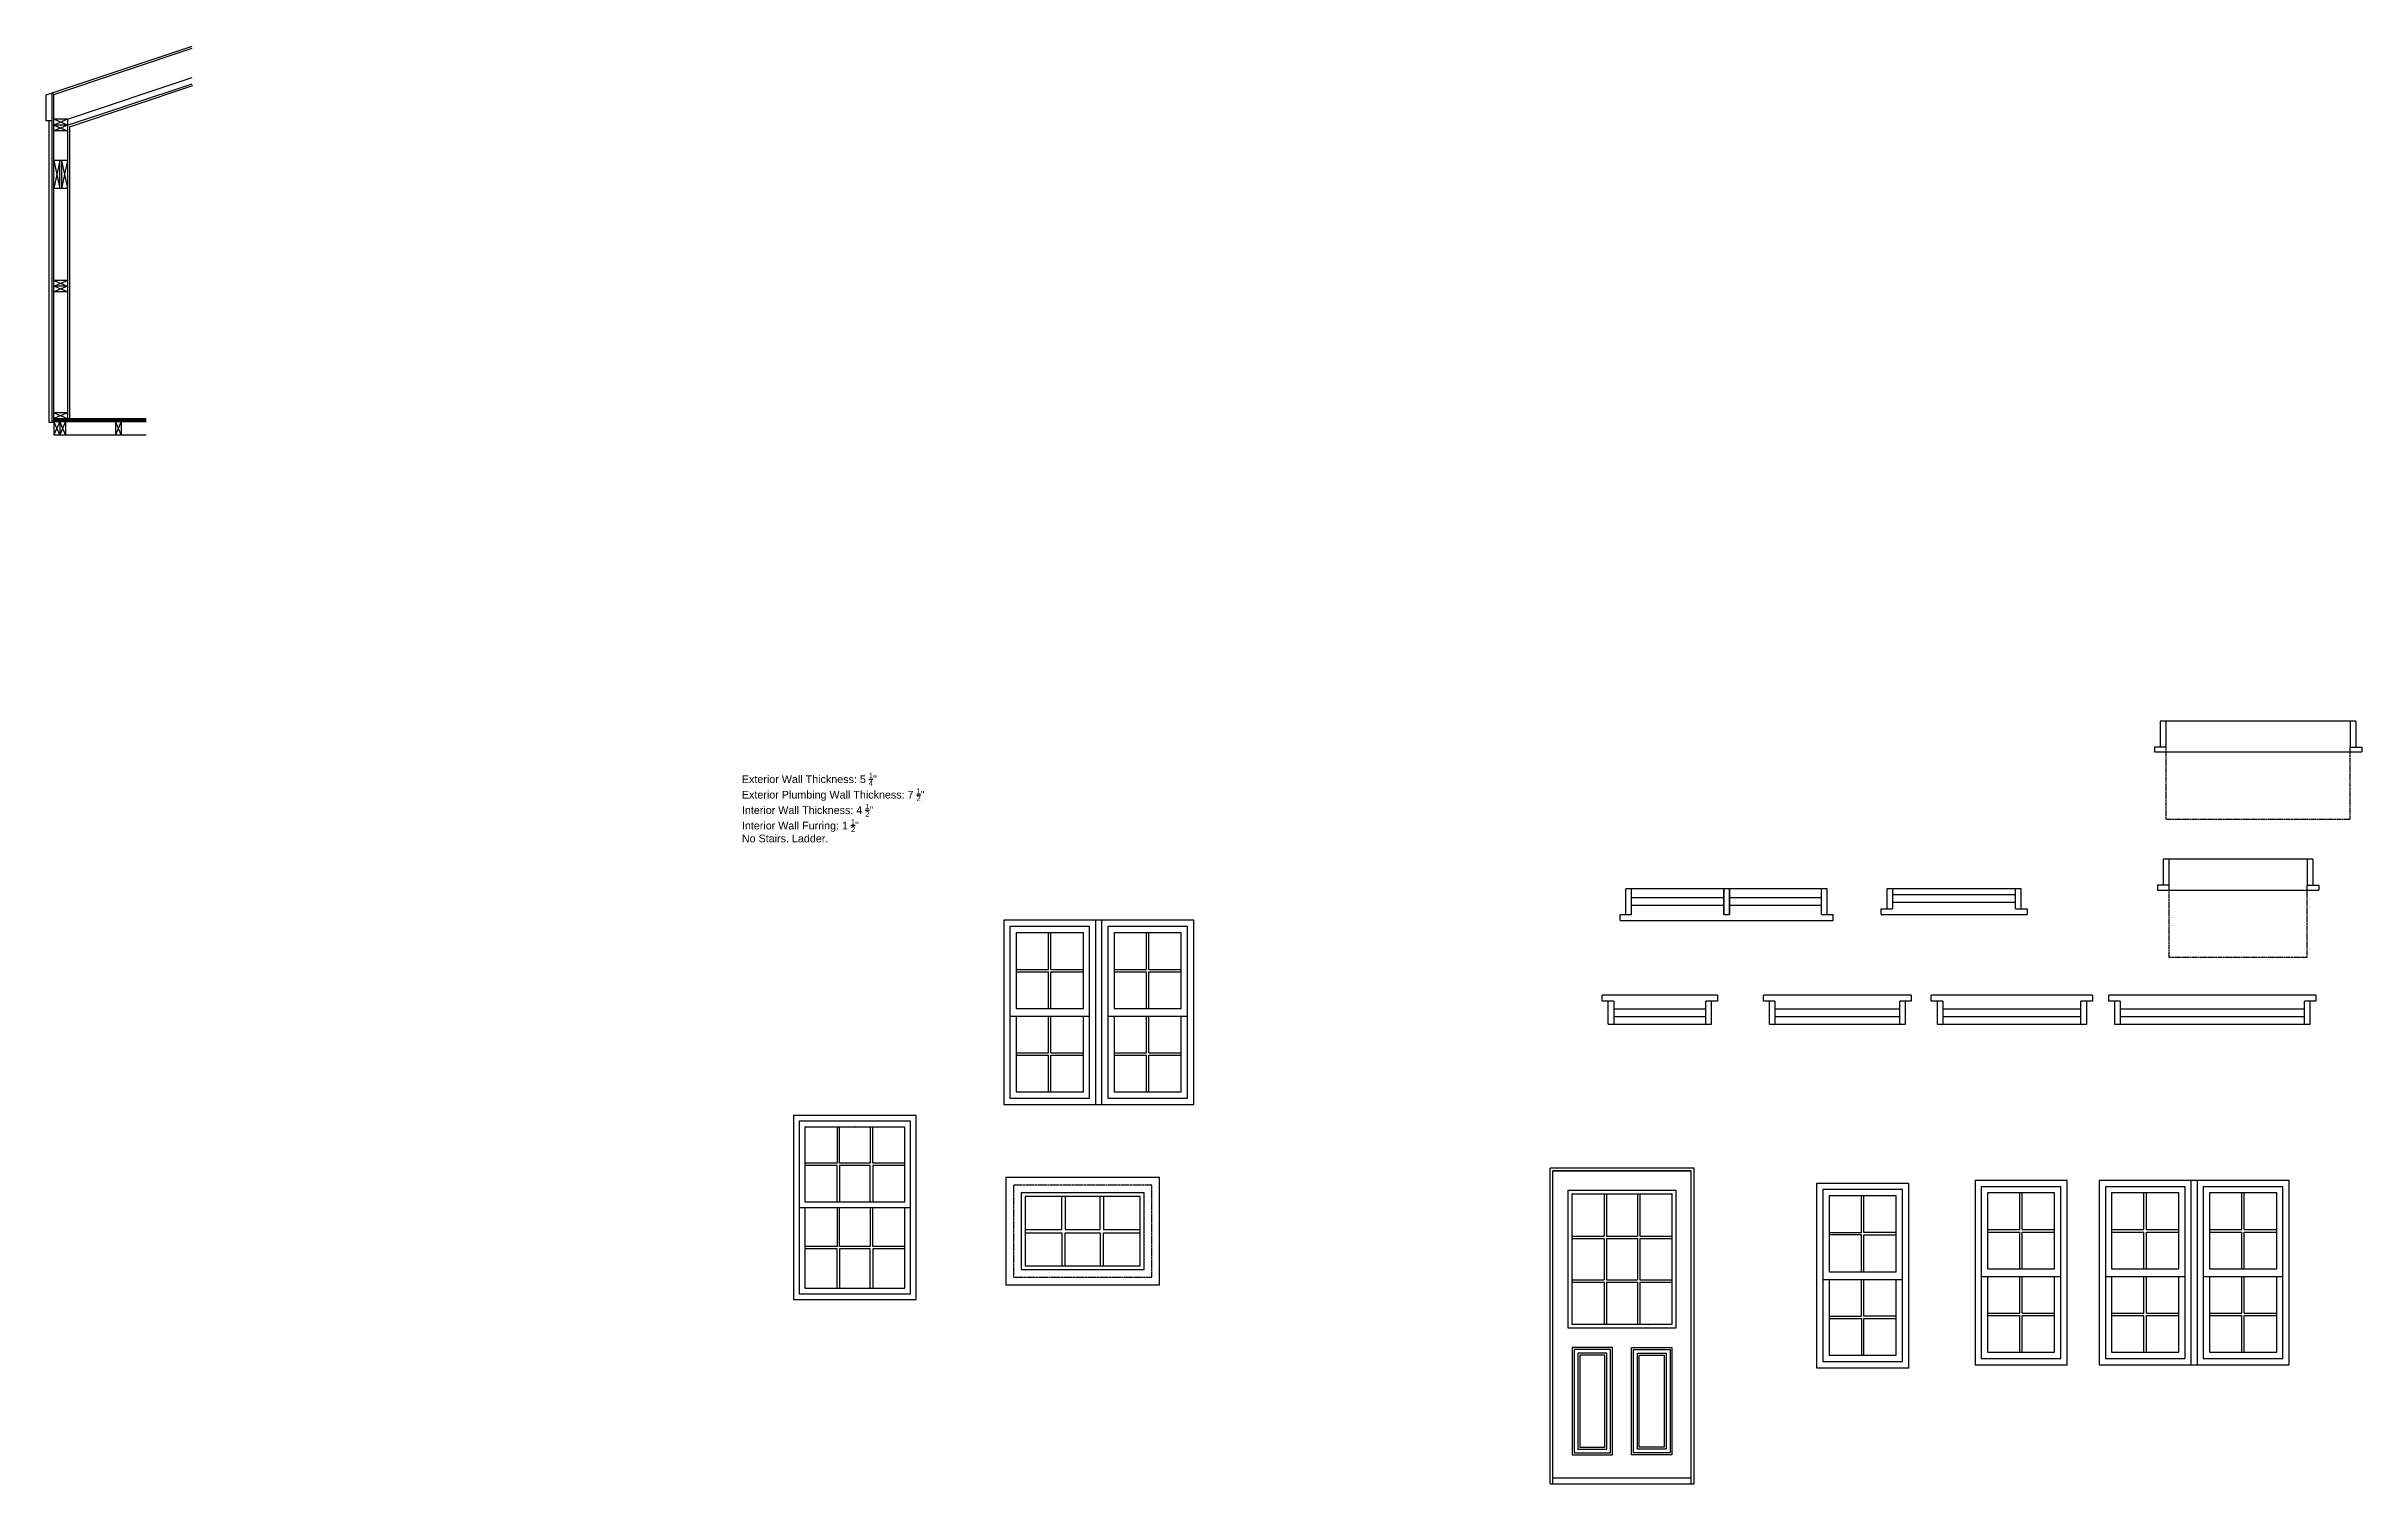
# Model space of a CAD drawing. Header units: inches. Extents: x -183 to 3029, y -67 to 1072.
# Drawn here: x 65 to 668, y 13 to 387 of the extents above; entities that cross this region are included whole.
import ezdxf

# ---------------------------------------------------------------- set-up
doc = ezdxf.new("R2010")
doc.units = ezdxf.units.IN
doc.header["$LTSCALE"] = 0.25
doc.header["$MEASUREMENT"] = 0
doc.linetypes.add('CENTER2', pattern=[1.125, 0.75, -0.125, 0.125, -0.125])
doc.linetypes.add('HIDDEN2', pattern=[0.1875, 0.125, -0.0625])
doc.layers.add('Hidden Line', color=7, linetype='HIDDEN2')
doc.layers.add('Reference', color=1, linetype='CENTER2')
doc.styles.get("Standard").update_dxf_attribs({"font": 'arial.ttf'})

msp = doc.modelspace()

# ---------------------------------------------------------------- texts
at = {"insert": (246.11, 197.88), "char_height": 2, "attachment_point": 1}
msp.add_mtext_dynamic_manual_height_columns('\\A1;Exterior Wall Thickness: 5 {\\H0.7x;\\S1/4;\\H1.42857x;"\\PExterior Plumbing Wall Thickness: 7 \\H0.7x;\\S1/2;\\H1.42857x;"\\PInterior Wall Thickness: 4 \\H0.7x;\\S1/2;\\H1.42857x;"\\PInterior Wall Furring: 1 \\H0.7x;\\S1/2;\\H1.42857x;"\\PNo Stairs. Ladder.}', width=51.4595, gutter_width=10, heights=[0], dxfattribs=at)

# ---------------------------------------------------------------- linework, layer by layer
for p, q in [((64.91, 374.48), (102.91, 387.14)), ((66.91, 374.62), (102.91, 386.62)), ((66.91, 374.62), (102.91, 386.62)), ((64.91, 367.73), (64.91, 374.48)), ((66.41, 289.14), (66.41, 374.98)), ((66.91, 374.62), (66.41, 374.98)), ((66.91, 289.14), (66.91, 374.62)), ((70.41, 368.14), (102.91, 378.98)), ((70.41, 366.56), (102.91, 377.39)), ((70.91, 366.2), (103.07, 376.92)), ((70.41, 368.14), (66.91, 366.64)), ((70.41, 366.64), (66.91, 368.14)), ((70.41, 368.14), (66.91, 368.14)), ((70.41, 368.14), (70.41, 290.14)), ((66.41, 367.73), (64.91, 367.73)), ((65.66, 289.14), (65.66, 367.73)), ((70.41, 366.64), (66.91, 366.64)), ((66.91, 366.64), (70.41, 365.14)), ((70.41, 366.64), (66.91, 365.14)), ((70.41, 365.14), (66.91, 365.14)), ((70.91, 366.2), (70.91, 290.14)), ((70.41, 357.39), (66.91, 357.39)), ((68.41, 357.39), (66.91, 350.14)), ((66.91, 357.39), (68.41, 350.14)), ((68.41, 350.14), (68.41, 357.39)), ((68.91, 357.39), (68.91, 350.14)), ((70.41, 357.39), (68.91, 350.14)), ((68.91, 357.39), (70.41, 350.14)), ((70.41, 350.14), (66.91, 350.14)), ((70.41, 326.14), (66.91, 326.14)), ((66.91, 326.14), (70.41, 324.64)), ((66.91, 324.64), (70.41, 326.14)), ((70.41, 324.64), (66.91, 324.64)), ((70.41, 324.64), (66.91, 323.14)), ((70.41, 323.14), (66.91, 324.64)), ((70.41, 323.14), (66.91, 323.14)), ((70.41, 291.64), (66.91, 290.14)), ((66.91, 291.64), (70.41, 290.14)), ((70.41, 291.64), (66.91, 291.64)), ((66.91, 290.14), (90.91, 290.14)), ((66.91, 289.95), (90.91, 289.95)), ((66.91, 289.77), (90.91, 289.77)), ((66.91, 289.58), (90.91, 289.58)), ((66.91, 289.14), (65.66, 289.14)), ((66.91, 289.39), (90.91, 289.39)), ((66.91, 289.39), (66.91, 285.89)), ((68.41, 285.89), (66.91, 289.39)), ((68.41, 289.39), (66.91, 285.89)), ((66.91, 285.89), (69.91, 285.89)), ((66.91, 285.89), (90.91, 285.89)), ((68.41, 289.39), (68.41, 285.89)), ((69.91, 285.89), (68.41, 289.39)), ((69.91, 289.39), (68.41, 285.89)), ((69.91, 289.39), (69.91, 285.89)), ((82.91, 289.39), (82.91, 285.89)), ((84.41, 289.39), (82.91, 285.89)), ((84.41, 285.89), (82.91, 289.39)), ((84.41, 289.39), (84.41, 285.89)), ((666.57, 211.3), (615.57, 211.3)), ((615.57, 211.3), (615.57, 204.55)), ((617.07, 211.3), (617.07, 204.55)), ((665.07, 211.3), (665.07, 204.55)), ((666.57, 211.3), (666.57, 204.55)), ((617.07, 204.55), (614.07, 204.55)), ((614.07, 204.55), (614.07, 203.3)), ((614.07, 203.3), (668.07, 203.3)), ((665.07, 204.55), (668.07, 204.55)), ((668.07, 204.55), (668.07, 203.3)), ((655.37, 175.33), (616.37, 175.33)), ((616.37, 175.33), (616.37, 168.58)), ((617.87, 175.33), (617.87, 168.58)), ((653.87, 175.33), (653.87, 168.58)), ((655.37, 175.33), (655.37, 168.58)), ((528.87, 167.68), (476.37, 167.68)), ((476.37, 160.93), (476.37, 167.68)), ((477.87, 160.93), (477.87, 167.68)), ((501.87, 165.31), (477.87, 165.31)), ((501.87, 165.31), (477.87, 165.31)), ((501.87, 163.31), (477.87, 163.31)), ((501.87, 163.31), (477.87, 163.31)), ((501.87, 167.68), (501.87, 160.93)), ((501.87, 160.93), (501.87, 167.68)), ((503.37, 167.68), (503.37, 160.93)), ((503.37, 160.93), (503.37, 167.68)), ((527.37, 165.31), (503.37, 165.31)), ((527.37, 165.31), (503.37, 165.31)), ((527.37, 163.31), (503.37, 163.31)), ((527.37, 163.31), (503.37, 163.31)), ((527.37, 160.93), (527.37, 167.68)), ((528.87, 160.93), (528.87, 167.68)), ((579.39, 167.68), (544.39, 167.68)), ((544.39, 167.68), (544.39, 162.43)), ((545.89, 167.68), (545.89, 162.43)), ((577.89, 166.06), (545.89, 166.06)), ((577.89, 164.06), (545.89, 164.06)), ((577.89, 162.43), (577.89, 167.68)), ((579.39, 162.43), (579.39, 167.68)), ((617.87, 168.58), (614.87, 168.58)), ((614.87, 168.58), (614.87, 167.33)), ((614.87, 167.33), (656.87, 167.33)), ((653.87, 168.58), (656.87, 168.58)), ((656.87, 168.58), (656.87, 167.33)), ((314.32, 159.47), (314.32, 111.47)), ((363.82, 159.47), (314.32, 159.47)), ((338.32, 111.47), (338.32, 159.47)), ((339.82, 159.47), (339.82, 111.47)), ((363.82, 111.47), (363.82, 159.47)), ((474.87, 159.43), (474.87, 160.93)), ((474.87, 160.93), (477.87, 160.93)), ((474.87, 159.43), (530.37, 159.43)), ((501.87, 160.93), (503.37, 160.93)), ((527.37, 160.93), (530.37, 160.93)), ((530.37, 159.43), (530.37, 160.93)), ((542.89, 162.43), (545.89, 162.43)), ((542.89, 160.93), (542.89, 162.43)), ((542.89, 160.93), (580.89, 160.93)), ((577.89, 162.43), (580.89, 162.43)), ((580.89, 162.43), (580.89, 160.93)), ((326.01, 146.66), (326.01, 156.22)), ((326.63, 146.66), (326.63, 156.22)), ((351.51, 146.66), (351.51, 156.22)), ((352.13, 146.66), (352.13, 156.22)), ((317.57, 146.66), (326.01, 146.66)), ((317.57, 146.03), (326.01, 146.03)), ((326.01, 136.47), (326.01, 146.03)), ((326.63, 146.66), (335.07, 146.66)), ((326.63, 146.03), (335.07, 146.03)), ((326.63, 136.47), (326.63, 146.03)), ((343.07, 146.66), (351.51, 146.66)), ((343.07, 146.03), (351.51, 146.03)), ((351.51, 136.47), (351.51, 146.03)), ((352.13, 146.66), (360.57, 146.66)), ((352.13, 146.03), (360.57, 146.03)), ((352.13, 136.47), (352.13, 146.03)), ((500.24, 139.91), (470.24, 139.91)), ((470.24, 138.41), (470.24, 139.91)), ((500.24, 139.91), (500.24, 138.41)), ((550.73, 139.91), (512.23, 139.91)), ((512.23, 138.41), (512.23, 139.91)), ((550.73, 139.91), (550.73, 138.41)), ((597.95, 139.91), (555.95, 139.91)), ((555.95, 138.41), (555.95, 139.91)), ((597.95, 139.91), (597.95, 138.41)), ((656.17, 139.91), (602.17, 139.91)), ((602.17, 138.41), (602.17, 139.91)), ((656.17, 139.91), (656.17, 138.41)), ((315.94, 134.47), (336.69, 134.47)), ((326.01, 124.91), (326.01, 134.47)), ((326.63, 124.91), (326.63, 134.47)), ((341.44, 134.47), (362.19, 134.47)), ((351.51, 124.91), (351.51, 134.47)), ((352.13, 124.91), (352.13, 134.47)), ((473.24, 138.41), (470.24, 138.41)), ((471.74, 132.41), (471.74, 138.41)), ((473.24, 138.41), (473.24, 132.41)), ((473.24, 136.41), (497.24, 136.41)), ((473.24, 134.41), (497.24, 134.41)), ((497.24, 132.41), (497.24, 138.41)), ((500.24, 138.41), (497.24, 138.41)), ((498.74, 132.41), (498.74, 138.41)), ((515.23, 138.41), (512.23, 138.41)), ((513.73, 138.41), (513.73, 132.41)), ((515.23, 138.41), (515.23, 132.41)), ((515.23, 136.41), (547.73, 136.41)), ((515.23, 134.41), (547.73, 134.41)), ((547.73, 132.41), (547.73, 138.41)), ((550.73, 138.41), (547.73, 138.41)), ((549.23, 132.41), (549.23, 138.41)), ((558.95, 138.41), (555.95, 138.41)), ((557.45, 138.41), (557.45, 132.41)), ((558.95, 138.41), (558.95, 132.41)), ((558.95, 136.41), (594.95, 136.41)), ((558.95, 134.41), (594.95, 134.41)), ((594.95, 132.41), (594.95, 138.41)), ((597.95, 138.41), (594.95, 138.41)), ((596.45, 132.41), (596.45, 138.41)), ((605.17, 138.41), (602.17, 138.41)), ((603.67, 138.41), (603.67, 132.41)), ((605.17, 138.41), (605.17, 132.41)), ((605.17, 136.41), (653.17, 136.41)), ((605.17, 134.41), (653.17, 134.41)), ((653.17, 132.41), (653.17, 138.41)), ((656.17, 138.41), (653.17, 138.41)), ((654.67, 132.41), (654.67, 138.41)), ((471.74, 132.41), (498.74, 132.41)), ((513.73, 132.41), (549.23, 132.41)), ((557.45, 132.41), (596.45, 132.41)), ((603.67, 132.41), (654.67, 132.41)), ((317.57, 124.91), (326.01, 124.91)), ((317.57, 124.28), (326.01, 124.28)), ((326.01, 114.72), (326.01, 124.28)), ((326.63, 124.91), (335.07, 124.91)), ((326.63, 124.28), (335.07, 124.28)), ((326.63, 114.72), (326.63, 124.28)), ((343.07, 124.91), (351.51, 124.91)), ((343.07, 124.28), (351.51, 124.28)), ((351.51, 114.72), (351.51, 124.28)), ((352.13, 124.91), (360.57, 124.91)), ((352.13, 124.28), (360.57, 124.28)), ((352.13, 114.72), (352.13, 124.28)), ((314.32, 111.47), (363.82, 111.47)), ((262.53, 105.63), (262.53, 86.13)), ((262.53, 105.63), (288.53, 105.63)), ((288.53, 86.13), (288.53, 105.63)), ((456.64, 12.66), (456.64, 94.91)), ((494.14, 94.91), (456.64, 94.91)), ((457.39, 12.66), (457.39, 94.16)), ((457.39, 94.16), (493.39, 94.16)), ((493.39, 94.16), (457.39, 94.16)), ((493.39, 12.66), (493.39, 94.16)), ((494.14, 12.66), (494.14, 94.91)), ((599.68, 91.66), (599.68, 43.66)), ((649.18, 91.66), (599.68, 91.66)), ((623.68, 43.66), (623.68, 91.66)), ((625.18, 91.66), (625.18, 43.66)), ((649.18, 43.66), (649.18, 91.66)), ((261.03, 84.63), (290.03, 84.63)), ((262.53, 86.13), (288.53, 86.13)), ((349.89, 87.45), (319.89, 87.45)), ((319.89, 87.45), (319.89, 69.45)), ((349.89, 69.45), (349.89, 87.45)), ((470.75, 88.16), (470.75, 77.14)), ((471.37, 88.16), (471.37, 77.14)), ((479.42, 88.16), (479.42, 77.14)), ((480.04, 88.16), (480.04, 77.14)), ((579.02, 78.85), (579.02, 88.41)), ((579.65, 78.85), (579.65, 88.41)), ((611.36, 78.85), (611.36, 88.41)), ((611.99, 78.85), (611.99, 88.41)), ((636.86, 78.85), (636.86, 88.41)), ((637.49, 78.85), (637.49, 88.41)), ((570.59, 78.85), (579.02, 78.85)), ((579.65, 78.85), (588.09, 78.85)), ((602.93, 78.85), (611.36, 78.85)), ((611.99, 78.85), (620.43, 78.85)), ((628.43, 78.85), (636.86, 78.85)), ((637.49, 78.85), (645.93, 78.85)), ((462.39, 77.14), (470.75, 77.14)), ((462.39, 76.52), (470.75, 76.52)), ((470.75, 76.52), (470.75, 65.81)), ((471.37, 77.14), (479.42, 77.14)), ((471.37, 76.52), (479.42, 76.52)), ((471.37, 76.52), (471.37, 65.81)), ((479.42, 76.52), (479.42, 65.81)), ((480.04, 77.14), (488.39, 77.14)), ((480.04, 76.52), (488.39, 76.52)), ((480.04, 76.52), (480.04, 65.81)), ((570.59, 78.23), (579.02, 78.23)), ((579.02, 68.66), (579.02, 78.23)), ((579.65, 78.23), (588.09, 78.23)), ((579.65, 68.66), (579.65, 78.23)), ((602.93, 78.23), (611.36, 78.23)), ((611.36, 68.66), (611.36, 78.23)), ((611.99, 78.23), (620.43, 78.23)), ((611.99, 68.66), (611.99, 78.23)), ((628.43, 78.23), (636.86, 78.23)), ((636.86, 68.66), (636.86, 78.23)), ((637.49, 78.23), (645.93, 78.23)), ((637.49, 68.66), (637.49, 78.23)), ((319.89, 69.45), (349.89, 69.45)), ((568.96, 66.66), (589.71, 66.66)), ((570.59, 68.66), (588.09, 68.66)), ((579.02, 57.1), (579.02, 66.66)), ((579.65, 57.1), (579.65, 66.66)), ((601.3, 66.66), (622.05, 66.66)), ((602.93, 68.66), (620.43, 68.66)), ((611.36, 57.1), (611.36, 66.66)), ((611.99, 57.1), (611.99, 66.66)), ((626.8, 66.66), (647.55, 66.66)), ((628.43, 68.66), (645.93, 68.66)), ((636.86, 57.1), (636.86, 66.66)), ((637.49, 57.1), (637.49, 66.66)), ((462.39, 65.81), (470.75, 65.81)), ((462.39, 65.18), (470.75, 65.18)), ((470.75, 65.18), (470.75, 54.16)), ((471.37, 65.81), (479.42, 65.81)), ((471.37, 65.18), (479.42, 65.18)), ((471.37, 65.18), (471.37, 54.16)), ((479.42, 65.18), (479.42, 54.16)), ((480.04, 65.81), (488.39, 65.81)), ((480.04, 65.18), (488.39, 65.18)), ((480.04, 65.18), (480.04, 54.16)), ((527.7, 65.89), (548.45, 65.89)), ((570.59, 57.1), (579.02, 57.1)), ((570.59, 56.48), (579.02, 56.48)), ((579.02, 46.91), (579.02, 56.48)), ((579.65, 57.1), (588.09, 57.1)), ((579.65, 56.48), (588.09, 56.48)), ((579.65, 46.91), (579.65, 56.48)), ((602.93, 57.1), (611.36, 57.1)), ((602.93, 56.48), (611.36, 56.48)), ((611.36, 46.91), (611.36, 56.48)), ((611.99, 57.1), (620.43, 57.1)), ((611.99, 56.48), (620.43, 56.48)), ((611.99, 46.91), (611.99, 56.48)), ((628.43, 57.1), (636.86, 57.1)), ((628.43, 56.48), (636.86, 56.48)), ((636.86, 46.91), (636.86, 56.48)), ((637.49, 57.1), (645.93, 57.1)), ((637.49, 56.48), (645.93, 56.48)), ((637.49, 46.91), (637.49, 56.48)), ((599.68, 43.66), (649.18, 43.66)), ((456.64, 12.66), (494.14, 12.66)), ((457.39, 14.16), (493.39, 14.16))]:
    msp.add_line(p, q)
for points in [[(315.94, 157.85), (315.94, 113.1), (336.69, 113.1), (336.69, 157.85)], [(341.44, 157.85), (341.44, 113.1), (362.19, 113.1), (362.19, 157.85)], [(335.07, 136.47), (335.07, 156.22), (317.57, 156.22), (317.57, 136.47)], [(360.57, 136.47), (360.57, 156.22), (343.07, 156.22), (343.07, 136.47)], [(259.53, 60.63), (291.53, 60.63), (291.53, 108.63), (259.53, 108.63)], [(261.03, 62.13), (290.03, 62.13), (290.03, 107.13), (261.03, 107.13)], [(354.89, 64.45), (354.89, 92.45), (314.89, 92.45), (314.89, 64.45)], [(526.08, 90.89), (526.08, 42.89), (550.08, 42.89), (550.08, 90.89)], [(567.34, 91.66), (567.34, 43.66), (591.34, 43.66), (591.34, 91.66)], [(350.89, 68.45), (350.89, 88.45), (318.89, 88.45), (318.89, 68.45)], [(461.39, 89.16), (489.39, 89.16), (489.39, 53.16), (461.39, 53.16)], [(462.39, 88.16), (488.39, 88.16), (488.39, 54.16), (462.39, 54.16)], [(527.7, 89.27), (527.7, 44.52), (548.45, 44.52), (548.45, 89.27)], [(546.83, 67.89), (546.83, 87.64), (529.33, 87.64), (529.33, 67.89)], [(568.96, 90.04), (568.96, 45.29), (589.71, 45.29), (589.71, 90.04)], [(601.3, 90.04), (601.3, 45.29), (622.05, 45.29), (622.05, 90.04)], [(626.8, 90.04), (626.8, 45.29), (647.55, 45.29), (647.55, 90.04)], [(462.39, 20.16), (472.89, 20.16), (472.89, 48.16), (462.39, 48.16)], [(462.89, 20.66), (472.39, 20.66), (472.39, 47.66), (462.89, 47.66)], [(463.89, 21.66), (471.39, 21.66), (471.39, 46.66), (463.89, 46.66)], [(464.39, 22.16), (470.89, 22.16), (470.89, 46.16), (464.39, 46.16)], [(488.39, 20.16), (477.89, 20.16), (477.89, 48.16), (488.39, 48.16)], [(487.89, 20.66), (478.39, 20.66), (478.39, 47.66), (487.89, 47.66)], [(486.89, 21.66), (479.39, 21.66), (479.39, 46.66), (486.89, 46.66)], [(486.39, 22.16), (479.89, 22.16), (479.89, 46.16), (486.39, 46.16)]]:
    msp.add_lwpolyline(points, close=True)
for points in [[(317.57, 134.47), (317.57, 114.72), (335.07, 114.72), (335.07, 134.47)], [(343.07, 134.47), (343.07, 114.72), (360.57, 114.72), (360.57, 134.47)], [(270.89, 105.63), (270.89, 96.19), (262.53, 96.19)], [(279.56, 105.63), (279.56, 96.19), (271.51, 96.19), (271.51, 105.63)], [(288.53, 96.19), (280.18, 96.19), (280.18, 105.63)], [(270.89, 86.13), (270.89, 95.57), (262.53, 95.57)], [(279.56, 86.13), (279.56, 95.57), (271.51, 95.57), (271.51, 86.13)], [(288.53, 95.57), (280.18, 95.57), (280.18, 86.13)], [(262.53, 84.63), (262.53, 63.63), (288.53, 63.63), (288.53, 84.63)], [(270.89, 84.63), (270.89, 74.44), (262.53, 74.44)], [(279.56, 84.63), (279.56, 74.44), (271.51, 74.44), (271.51, 84.63)], [(288.53, 74.44), (280.18, 74.44), (280.18, 84.63)], [(319.89, 78.89), (329.45, 78.89), (329.45, 87.45)], [(330.32, 87.45), (330.32, 78.89), (339.45, 78.89), (339.45, 87.45)], [(340.32, 87.45), (340.32, 78.89), (349.89, 78.89)], [(529.33, 78.08), (537.77, 78.08), (537.77, 87.64)], [(546.83, 78.08), (538.39, 78.08), (538.39, 87.64)], [(588.09, 68.66), (588.09, 88.41), (570.59, 88.41), (570.59, 68.66)], [(620.43, 68.66), (620.43, 88.41), (602.93, 88.41), (602.93, 68.66)], [(645.93, 68.66), (645.93, 88.41), (628.43, 88.41), (628.43, 68.66)], [(270.89, 63.63), (270.89, 73.82), (262.53, 73.82)], [(279.56, 63.63), (279.56, 73.82), (271.51, 73.82), (271.51, 63.63)], [(288.53, 73.82), (280.18, 73.82), (280.18, 63.63)], [(319.89, 78.01), (329.45, 78.01), (329.45, 69.45)], [(330.32, 69.45), (330.32, 78.01), (339.45, 78.01), (339.45, 69.45)], [(340.32, 69.45), (340.32, 78.01), (349.89, 78.01)], [(537.77, 67.89), (537.77, 77.46), (529.33, 77.46)], [(538.39, 67.89), (538.39, 77.46), (546.83, 77.46)], [(570.59, 66.66), (570.59, 46.91), (588.09, 46.91), (588.09, 66.66)], [(602.93, 66.66), (602.93, 46.91), (620.43, 46.91), (620.43, 66.66)], [(628.43, 66.66), (628.43, 46.91), (645.93, 46.91), (645.93, 66.66)], [(529.33, 65.89), (529.33, 46.14), (546.83, 46.14), (546.83, 65.89)], [(529.33, 56.33), (537.77, 56.33), (537.77, 65.89)], [(546.83, 56.33), (538.39, 56.33), (538.39, 65.89)], [(529.33, 55.71), (537.77, 55.71), (537.77, 46.14)], [(538.39, 46.14), (538.39, 55.71), (546.83, 55.71)]]:
    msp.add_lwpolyline(points)
for p in [(275.53, 105.63), (275.53, 105.63), (488.39, 88.16), (482.39, 54.16)]:
    msp.add_point(p)
at = {"layer": 'Hidden Line'}
for points in [[(617.07, 204.55), (617.07, 185.8), (665.07, 185.8), (665.07, 204.55)], [(617.87, 168.58), (617.87, 149.83), (653.87, 149.83), (653.87, 168.58)]]:
    msp.add_lwpolyline(points, dxfattribs=at)
at = {"layer": 'Reference'}
msp.add_lwpolyline([(352.89, 66.45), (352.89, 90.45), (316.89, 90.45), (316.89, 66.45)], close=True, dxfattribs=at)

msp.set_redraw_order([(e.dxf.handle, doc.entitydb.next_handle()) for e in msp.query("TEXT MTEXT ATTDEF DIMENSION ARC_DIMENSION")])  # texts and dimensions are drawn at this point

doc.saveas('drawing.dxf')
